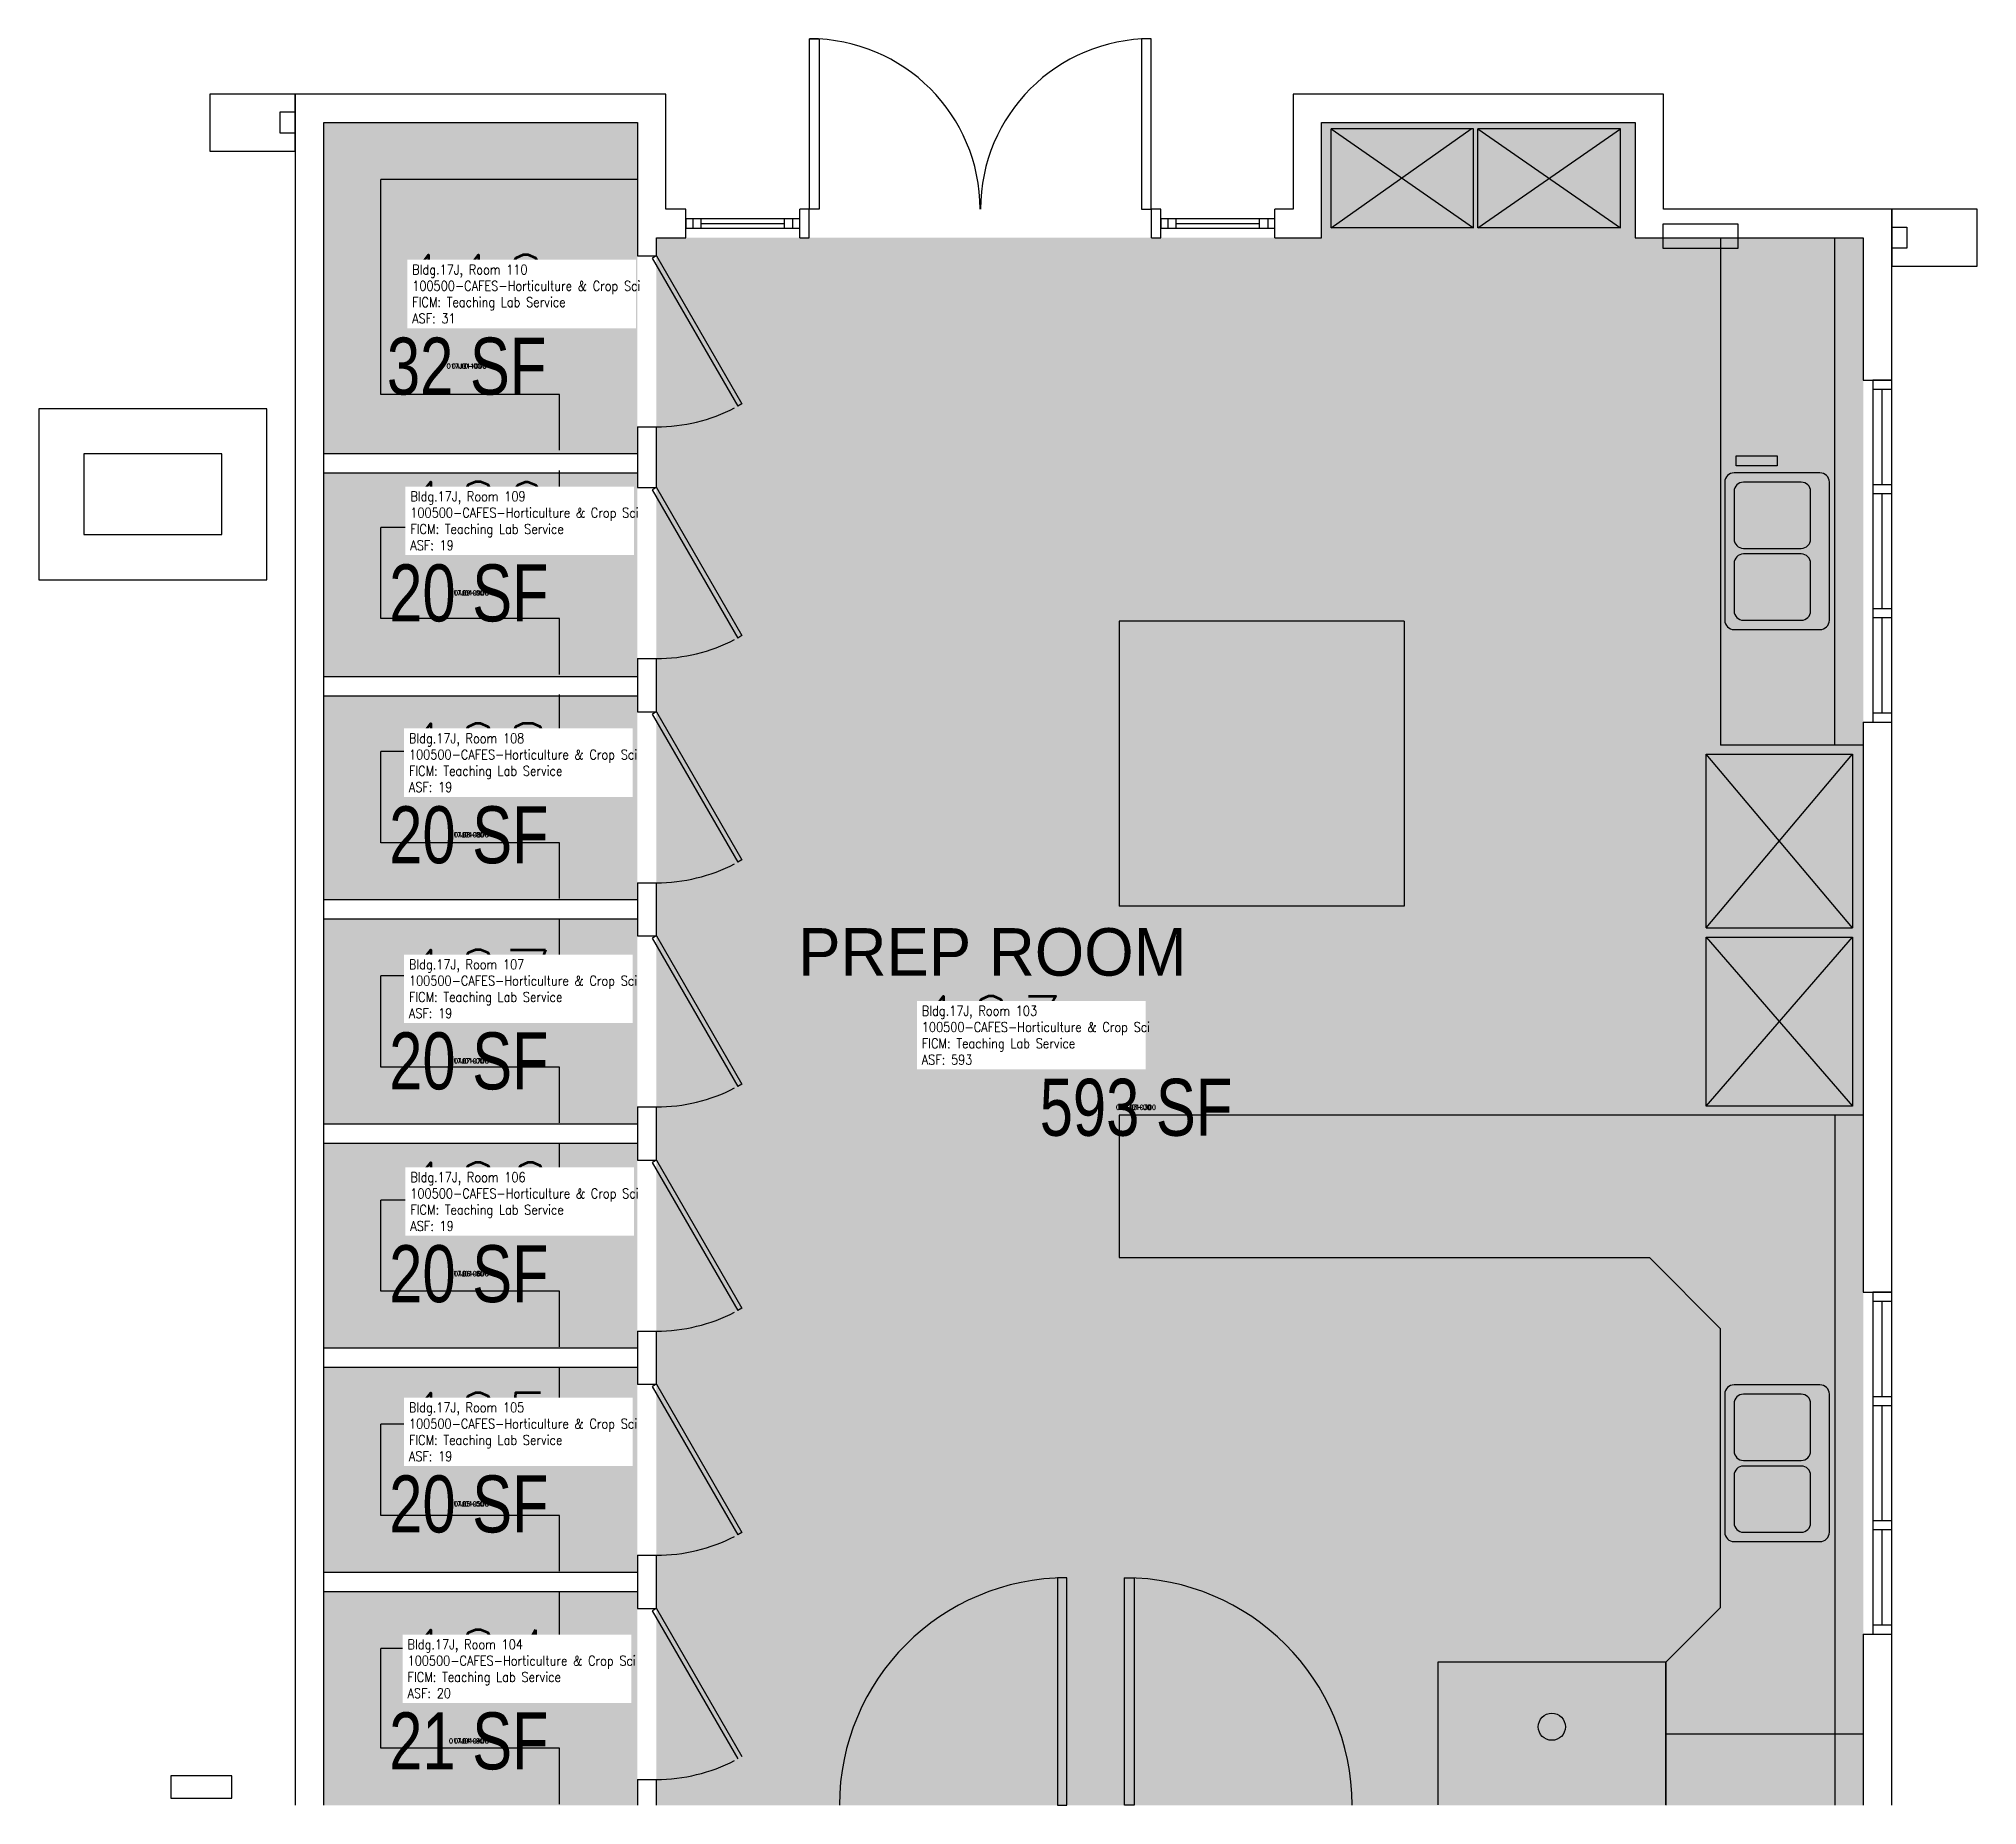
# Model space of a CAD drawing. Header units: inches. Extents: x -216 to 642, y -298 to 996.
# Drawn here: x 89.5 to 497.5, y 624 to 995.9 of the extents above; entities that cross this region are included whole.
import ezdxf
from ezdxf.enums import TextEntityAlignment as Align

# ---------------------------------------------------------------- set-up
doc = ezdxf.new("R2010")
doc.units = ezdxf.units.IN
doc.header["$LTSCALE"] = 50
doc.header["$MEASUREMENT"] = 0
for name, color, linetype in [('A-DOOR', 2, 'CONTINUOUS'), ('A-FLOR', 3, 'CONTINUOUS'), ('A-GLAZ', 1, 'CONTINUOUS'), ('A-GLAZ-SILL', 2, 'CONTINUOUS'), ('A-IDEN-RNUM', 7, 'CONTINUOUS'), ('A-IDEN-SNUM', 4, 'CONTINUOUS'), ('A-IDEN-TEXT', 4, 'CONTINUOUS'), ('A-IDEN-VNUM', 4, 'CONTINUOUS'), ('A-WALL', 5, 'CONTINUOUS'), ('AREA-TEXT', 3, 'CONTINUOUS'), ('Rooms-Category-Color', 7, 'CONTINUOUS'), ('Rooms-College-Color', 7, 'CONTINUOUS'), ('Rooms-Department-Color', 7, 'CONTINUOUS'), ('Rooms-Division-Color', 7, 'CONTINUOUS'), ('Rooms-Information', 7, 'CONTINUOUS')]:
    doc.layers.add(name, color=color, linetype=linetype)
doc.styles.add('AREA', font='arial.ttf', dxfattribs={"width": 0.75, "height": 24})
doc.styles.add('ROOMSNUMBER', font='txt.shx', dxfattribs={"height": 0.03})
doc.styles.add('ROOMVNUMBER', font='simplex.shx', dxfattribs={"width": 0.85})

msp = doc.modelspace()

# ---------------------------------------------------------------- texts
at = {"layer": 'A-IDEN-RNUM', "style": 'ROOMSNUMBER'}
for s, p in [('0110-00', (179.58, 926.97)), ('0109-00', (180.06, 879.22)), ('0108-00', (180.06, 828.3)), ('0107-00', (180.06, 780.7)), ('0103-00', (320.47, 770.93)), ('0106-00', (180.06, 735.9)), ('0105-00', (180.06, 687.43)), ('0104-00', (180.06, 637.55))]:
    msp.add_text(s, height=1, rotation=360, dxfattribs=at).set_placement(p, align=Align.MIDDLE_CENTER)
at = {"layer": 'A-IDEN-SNUM', "style": 'ROOMSNUMBER'}
for s, p in [('017J011000', (179.58, 926.97)), ('017J010900', (180.06, 879.22)), ('017J010800', (180.06, 828.3)), ('017J010700', (180.06, 780.7)), ('017J010300', (320.47, 770.93)), ('017J010600', (180.06, 735.9)), ('017J010500', (180.06, 687.43)), ('017J010400', (180.06, 637.55))]:
    msp.add_text(s, height=1, rotation=360, dxfattribs=at).set_placement(p, align=Align.MIDDLE_CENTER)
at = {"layer": 'A-IDEN-TEXT'}
msp.add_text('PREP ROOM', height=10, rotation=360, dxfattribs=at).set_placement((290.25, 803.64), align=Align.MIDDLE_CENTER)
at = {"layer": 'A-IDEN-VNUM', "style": 'ROOMVNUMBER', "width": 0.85}
for s, p in [('110', (181.53, 943.17)), ('109', (182.01, 895.42)), ('108', (182.01, 844.5)), ('107', (182.01, 796.9)), ('103', (289.96, 787.13)), ('106', (182.01, 752.1)), ('105', (182.01, 703.63)), ('104', (182.01, 653.75))]:
    msp.add_text(s, height=14.4, rotation=360, dxfattribs=at).set_placement(p, align=Align.MIDDLE_CENTER)
at = {"layer": 'AREA-TEXT', "style": 'AREA', "width": 0.75}
for s, p in [('32 SF', (179.58, 926.97)), ('20 SF', (180.06, 879.22)), ('20 SF', (180.06, 828.3)), ('20 SF', (180.06, 780.7)), ('593 SF', (320.47, 770.93)), ('20 SF', (180.06, 735.9)), ('20 SF', (180.06, 687.43)), ('21 SF', (180.06, 637.55))]:
    msp.add_text(s, height=12, dxfattribs=at).set_placement(p, align=Align.MIDDLE_CENTER)

# ---------------------------------------------------------------- hatches: boundary and pattern name
at = {"layer": 'Rooms-Category-Color', "true_color": 0xe3f498}
for points in [[(149.53, 908.5), (215.53, 908.5), (215.53, 978.24), (149.53, 978.24)], [(219.53, 954), (359.53, 954), (359.53, 978.24), (425.53, 978.24), (425.53, 954), (473.53, 954), (473.53, 624), (219.53, 624)], [(215.53, 861.55), (149.53, 861.55), (149.53, 904.5), (215.53, 904.5)], [(149.53, 814.61), (215.53, 814.61), (215.53, 857.55), (149.53, 857.55)], [(215.53, 767.41), (149.53, 767.41), (149.53, 810.61), (215.53, 810.61)], [(149.53, 720.22), (215.53, 720.22), (215.53, 763.41), (149.53, 763.41)], [(215.53, 673.02), (149.53, 673.02), (149.53, 716.22), (215.53, 716.22)], [(149.53, 669.02), (215.53, 669.02), (215.53, 624), (149.53, 624)]]:
    msp.add_hatch(color=61, dxfattribs=at).paths.add_polyline_path(points)
at = {"layer": 'Rooms-College-Color', "true_color": 0xe3c5e1}
for points in [[(149.53, 908.5), (215.53, 908.5), (215.53, 978.24), (149.53, 978.24)], [(219.53, 954), (359.53, 954), (359.53, 978.24), (425.53, 978.24), (425.53, 954), (473.53, 954), (473.53, 624), (219.53, 624)], [(215.53, 861.55), (149.53, 861.55), (149.53, 904.5), (215.53, 904.5)], [(149.53, 814.61), (215.53, 814.61), (215.53, 857.55), (149.53, 857.55)], [(215.53, 767.41), (149.53, 767.41), (149.53, 810.61), (215.53, 810.61)], [(149.53, 720.22), (215.53, 720.22), (215.53, 763.41), (149.53, 763.41)], [(215.53, 673.02), (149.53, 673.02), (149.53, 716.22), (215.53, 716.22)], [(149.53, 669.02), (215.53, 669.02), (215.53, 624), (149.53, 624)]]:
    msp.add_hatch(color=254, dxfattribs=at).paths.add_polyline_path(points)
at = {"layer": 'Rooms-Department-Color', "true_color": 0xe3c5e1}
for points in [[(149.53, 908.5), (215.53, 908.5), (215.53, 978.24), (149.53, 978.24)], [(219.53, 954), (359.53, 954), (359.53, 978.24), (425.53, 978.24), (425.53, 954), (473.53, 954), (473.53, 624), (219.53, 624)], [(215.53, 861.55), (149.53, 861.55), (149.53, 904.5), (215.53, 904.5)], [(149.53, 814.61), (215.53, 814.61), (215.53, 857.55), (149.53, 857.55)], [(215.53, 767.41), (149.53, 767.41), (149.53, 810.61), (215.53, 810.61)], [(149.53, 720.22), (215.53, 720.22), (215.53, 763.41), (149.53, 763.41)], [(215.53, 673.02), (149.53, 673.02), (149.53, 716.22), (215.53, 716.22)], [(149.53, 669.02), (215.53, 669.02), (215.53, 624), (149.53, 624)]]:
    msp.add_hatch(color=254, dxfattribs=at).paths.add_polyline_path(points)
at = {"layer": 'Rooms-Division-Color', "true_color": 0xe3c5e1}
for points in [[(149.53, 908.5), (215.53, 908.5), (215.53, 978.24), (149.53, 978.24)], [(219.53, 954), (359.53, 954), (359.53, 978.24), (425.53, 978.24), (425.53, 954), (473.53, 954), (473.53, 624), (219.53, 624)], [(215.53, 861.55), (149.53, 861.55), (149.53, 904.5), (215.53, 904.5)], [(149.53, 814.61), (215.53, 814.61), (215.53, 857.55), (149.53, 857.55)], [(215.53, 767.41), (149.53, 767.41), (149.53, 810.61), (215.53, 810.61)], [(149.53, 720.22), (215.53, 720.22), (215.53, 763.41), (149.53, 763.41)], [(215.53, 673.02), (149.53, 673.02), (149.53, 716.22), (215.53, 716.22)], [(149.53, 669.02), (215.53, 669.02), (215.53, 624), (149.53, 624)]]:
    msp.add_hatch(color=254, dxfattribs=at).paths.add_polyline_path(points)

# ---------------------------------------------------------------- linework, layer by layer
at = {"layer": 'A-DOOR', "linetype": 'Continuous'}
for p, q in [((219.53, 950.18), (218.67, 949.68)), ((218.67, 949.68), (236.67, 918.5)), ((219.53, 950.18), (237.53, 919)), ((237.53, 919), (236.67, 918.5)), ((219.53, 901.4), (218.67, 900.9)), ((218.67, 900.9), (236.67, 869.72)), ((219.53, 901.4), (237.53, 870.22)), ((237.53, 870.22), (236.67, 869.72)), ((219.53, 854.2), (218.67, 853.7)), ((218.67, 853.7), (236.67, 822.53)), ((219.53, 854.2), (237.53, 823.03)), ((237.53, 823.03), (236.67, 822.53)), ((219.53, 807.01), (218.67, 806.51)), ((218.67, 806.51), (236.67, 775.33)), ((219.53, 807.01), (237.53, 775.83)), ((237.53, 775.83), (236.67, 775.33)), ((219.53, 759.81), (218.67, 759.31)), ((218.67, 759.31), (236.67, 728.14)), ((219.53, 759.81), (237.53, 728.64)), ((237.53, 728.64), (236.67, 728.14)), ((219.53, 712.62), (218.67, 712.12)), ((218.67, 712.12), (236.67, 680.94)), ((219.53, 712.62), (237.53, 681.44)), ((237.53, 681.44), (236.67, 680.94)), ((219.53, 665.43), (218.67, 664.93)), ((219.53, 665.43), (237.53, 634.25)), ((218.67, 664.93), (236.67, 633.75))]:
    msp.add_line(p, q, dxfattribs=at)
for points in [[(251.77, 960), (251.77, 995.87), (253.77, 995.87), (253.77, 960)], [(323.64, 960), (323.64, 995.87), (321.64, 995.87), (321.64, 960)], [(305.94, 624), (305.94, 671.87), (303.94, 671.87), (303.94, 624)], [(318.06, 624), (318.06, 671.87), (320.06, 671.87), (320.06, 624)]]:
    msp.add_lwpolyline(points, close=True, dxfattribs=at)
for centre, radius, start, end in [((251.77, 960), 35.88, 360, 90), ((323.64, 960), 35.88, 90, 180), ((219.53, 950.18), 36, 270, 297.217), ((219.53, 901.4), 36, 270, 297.217), ((219.53, 854.2), 36, 270, 297.217), ((219.53, 807.01), 36, 270, 297.217), ((219.53, 759.81), 36, 270, 297.217), ((219.53, 712.62), 36, 270, 297.217), ((305.94, 624), 47.88, 90, 180), ((318.06, 624), 47.88, 360, 90), ((219.53, 665.43), 36, 270, 297.217)]:
    msp.add_arc(centre, radius, start, end, dxfattribs=at)
at = {"layer": 'A-FLOR'}
for p, q in [((143.53, 984.24), (125.53, 984.24)), ((125.53, 984.24), (125.53, 972.24)), ((143.53, 984.24), (143.53, 978.24)), ((143.53, 972.24), (143.53, 984.24)), ((140.32, 980.47), (143.53, 980.47)), ((140.32, 976.02), (140.32, 980.47)), ((143.53, 980.26), (143.53, 975.8)), ((143.53, 976.02), (140.32, 976.02)), ((361.54, 976.88), (391.54, 956.06)), ((361.54, 956.06), (390.99, 976.88)), ((361.54, 956.06), (361.54, 976.88)), ((391.54, 976.88), (361.54, 976.88)), ((391.54, 956.06), (391.54, 976.88)), ((392.44, 976.88), (422.44, 956.06)), ((392.44, 956.06), (422.44, 976.88)), ((392.44, 956.06), (392.44, 976.88)), ((422.44, 976.88), (392.44, 976.88)), ((422.44, 956.06), (422.44, 976.88)), ((125.53, 972.24), (143.53, 972.24)), ((161.53, 921), (161.53, 966.24)), ((215.53, 966.24), (161.53, 966.24)), ((497.53, 960), (479.53, 960)), ((479.53, 960), (479.53, 948)), ((497.53, 948), (497.53, 960)), ((391.54, 956.06), (361.54, 956.06)), ((422.44, 956.06), (392.44, 956.06)), ((431.42, 956.92), (447.12, 956.92)), ((431.42, 951.69), (431.42, 956.92)), ((447.12, 956.92), (447.12, 951.69)), ((479.53, 951.99), (479.53, 956.44)), ((479.53, 956.23), (482.75, 956.23)), ((482.75, 956.23), (482.75, 951.77)), ((447.12, 951.69), (431.42, 951.69)), ((443.53, 954), (443.53, 847.16)), ((467.53, 847.16), (467.53, 954)), ((482.75, 951.77), (479.53, 951.77)), ((479.53, 948), (497.53, 948)), ((199.13, 921), (161.53, 921)), ((199.13, 909.26), (199.13, 921)), ((89.53, 918), (89.53, 882)), ((137.53, 918), (89.53, 918)), ((137.53, 882), (137.53, 918)), ((128.03, 908.49), (99.04, 908.49)), ((99.04, 908.49), (99.04, 891.51)), ((128.03, 891.51), (128.03, 908.49)), ((446.82, 906), (446.82, 908.04)), ((446.82, 908.04), (455.44, 908.04)), ((455.44, 906), (446.82, 906)), ((455.44, 908.04), (455.44, 906)), ((199.13, 893), (199.13, 905)), ((444.41, 902.53), (444.41, 873.47)), ((464.44, 904.5), (446.37, 904.5)), ((460.5, 902.53), (448.34, 902.53)), ((466.41, 873.47), (466.41, 902.53)), ((446.37, 900.56), (446.37, 890.56)), ((462.47, 890.56), (462.47, 900.56)), ((99.04, 891.51), (128.03, 891.51)), ((161.53, 873.8), (161.53, 893)), ((199.13, 893), (161.53, 893)), ((446.37, 885.44), (446.37, 875.44)), ((448.34, 888.59), (460.5, 888.59)), ((460.5, 887.41), (448.34, 887.41)), ((462.47, 875.44), (462.47, 885.44)), ((89.53, 882), (137.53, 882)), ((199.13, 873.8), (161.53, 873.8)), ((199.13, 862.06), (199.13, 873.8)), ((376.92, 873.28), (316.92, 873.28)), ((316.92, 873.28), (316.92, 813.28)), ((376.92, 873.28), (376.92, 813.28)), ((448.34, 873.47), (460.5, 873.47)), ((446.37, 871.5), (464.44, 871.5)), ((199.13, 845.8), (199.13, 857.8)), ((199.13, 845.8), (161.53, 845.8)), ((161.53, 826.61), (161.53, 845.8)), ((440.47, 808.73), (471.26, 845.26)), ((440.47, 845.26), (471.26, 845.26)), ((471.26, 808.73), (440.47, 845.26)), ((440.47, 808.73), (440.47, 845.26)), ((473.53, 847.16), (443.53, 847.16)), ((471.26, 845.26), (471.26, 808.73)), ((199.13, 826.61), (161.53, 826.61)), ((199.13, 814.87), (199.13, 826.61)), ((376.92, 813.28), (316.92, 813.28)), ((199.13, 798.61), (199.13, 810.61)), ((440.47, 808.73), (471.26, 808.73)), ((440.47, 771.2), (471.26, 806.73)), ((440.47, 806.73), (471.26, 806.73)), ((440.47, 806.73), (471.26, 771.2)), ((440.47, 771.2), (440.47, 806.73)), ((471.26, 806.73), (471.26, 771.2)), ((199.13, 798.61), (161.53, 798.61)), ((161.53, 779.41), (161.53, 798.61)), ((199.13, 779.41), (161.53, 779.41)), ((199.13, 767.67), (199.13, 779.41)), ((471.26, 771.2), (440.47, 771.2)), ((473.53, 769.28), (316.92, 769.28)), ((316.92, 769.28), (316.92, 739.28)), ((467.53, 769.28), (467.53, 624)), ((199.13, 751.41), (199.13, 763.41)), ((199.13, 751.41), (161.53, 751.41)), ((161.53, 732.22), (161.53, 751.41)), ((316.92, 739.28), (428.53, 739.28)), ((443.53, 724.28), (428.53, 739.28)), ((199.13, 732.22), (161.53, 732.22)), ((199.13, 720.48), (199.13, 732.22)), ((443.53, 665.63), (443.53, 724.28)), ((199.13, 704.22), (199.13, 716.22)), ((444.41, 710.53), (444.41, 681.47)), ((464.44, 712.5), (446.37, 712.5)), ((460.5, 710.53), (448.34, 710.53)), ((466.41, 681.47), (466.41, 710.53)), ((446.37, 708.56), (446.37, 698.56)), ((462.47, 698.56), (462.47, 708.56)), ((161.53, 685.02), (161.53, 704.22)), ((199.13, 704.22), (161.53, 704.22)), ((448.34, 696.59), (460.5, 696.59)), ((460.5, 695.41), (448.34, 695.41)), ((446.37, 693.44), (446.37, 683.44)), ((462.47, 683.44), (462.47, 693.44)), ((199.13, 685.02), (161.53, 685.02)), ((199.13, 673.28), (199.13, 685.02)), ((448.34, 681.47), (460.5, 681.47)), ((446.37, 679.5), (464.44, 679.5)), ((199.13, 657.02), (199.13, 668.9)), ((432, 654.1), (443.53, 665.63)), ((161.53, 636), (161.53, 657.02)), ((199.13, 657.02), (161.53, 657.02)), ((384, 654.1), (384, 624.1)), ((432, 654.1), (384, 654.1)), ((432, 624.1), (432, 654.1)), ((432, 651.49), (432, 654.1)), ((432, 654.03), (432, 624)), ((432, 639), (473.53, 639)), ((199.13, 636), (161.53, 636)), ((199.13, 624.26), (199.13, 636)), ((117.32, 630.19), (117.32, 625.49)), ((130.14, 630.19), (117.32, 630.19)), ((130.14, 625.49), (130.14, 630.19)), ((117.32, 625.49), (130.14, 625.49))]:
    msp.add_line(p, q, dxfattribs=at)
msp.add_circle((408, 640.52), 2.85, dxfattribs=at)
for centre, start, end in [((446.37, 902.53), 90, 180), ((448.34, 900.56), 90, 180), ((460.5, 900.56), 360, 90), ((464.44, 902.53), 360, 90), ((448.34, 890.56), 180, 270), ((460.5, 890.56), 270, 360), ((448.34, 885.44), 90, 180), ((460.5, 885.44), 360, 90), ((446.37, 873.47), 180, 270), ((448.34, 875.44), 180, 270), ((460.5, 875.44), 270, 360), ((464.44, 873.47), 270, 360), ((446.37, 710.53), 90, 180), ((448.34, 708.56), 90, 180), ((460.5, 708.56), 360, 90), ((464.44, 710.53), 360, 90), ((448.34, 698.56), 180, 270), ((460.5, 698.56), 270, 360), ((448.34, 693.44), 90, 180), ((460.5, 693.44), 360, 90), ((446.37, 681.47), 180, 270), ((448.34, 683.44), 180, 270), ((460.5, 683.44), 270, 360), ((464.44, 681.47), 270, 360)]:
    msp.add_arc(centre, 1.97, start, end, dxfattribs=at)
at = {"layer": 'A-GLAZ', "linetype": 'Continuous'}
for p, q in [((228.96, 957), (246.46, 957)), ((328.96, 957), (346.46, 957)), ((477.5, 902.03), (477.5, 922.03)), ((477.5, 875.94), (477.5, 900.06)), ((477.5, 853.97), (477.5, 873.97)), ((477.5, 710.03), (477.5, 730.03)), ((477.5, 683.94), (477.5, 708.06)), ((477.5, 661.97), (477.5, 681.97))]:
    msp.add_line(p, q, dxfattribs=at)
at = {"layer": 'A-GLAZ-SILL', "linetype": 'Continuous'}
for p, q in [((249.71, 958), (225.71, 958)), ((225.71, 958), (225.71, 956)), ((225.71, 956), (249.71, 956)), ((227.21, 958), (227.21, 956)), ((228.96, 956), (228.96, 958)), ((246.46, 956), (246.46, 958)), ((248.21, 958), (248.21, 956)), ((249.71, 956), (249.71, 958)), ((349.71, 958), (325.71, 958)), ((325.71, 958), (325.71, 956)), ((325.71, 956), (349.71, 956)), ((327.21, 958), (327.21, 956)), ((328.96, 956), (328.96, 958)), ((346.46, 956), (346.46, 958)), ((348.21, 958), (348.21, 956)), ((349.71, 956), (349.71, 958)), ((479.47, 924), (475.53, 924)), ((475.53, 924), (475.53, 852)), ((479.47, 922.03), (475.53, 922.03)), ((475.53, 902.03), (479.47, 902.03)), ((479.47, 900.06), (475.53, 900.06)), ((475.53, 875.94), (479.47, 875.94)), ((479.47, 873.97), (475.53, 873.97)), ((475.53, 853.97), (479.47, 853.97)), ((475.53, 852), (479.47, 852)), ((479.47, 732), (475.53, 732)), ((475.53, 732), (475.53, 660)), ((479.47, 730.03), (475.53, 730.03)), ((475.53, 710.03), (479.47, 710.03)), ((479.47, 708.06), (475.53, 708.06)), ((475.53, 683.94), (479.47, 683.94)), ((479.47, 681.97), (475.53, 681.97)), ((475.53, 661.97), (479.47, 661.97)), ((475.53, 660), (479.47, 660))]:
    msp.add_line(p, q, dxfattribs=at)
at = {"layer": 'A-GLAZ-SILL'}
for p, q in [((479.53, 852), (479.53, 924)), ((479.53, 660), (479.53, 732))]:
    msp.add_line(p, q, dxfattribs=at)
at = {"layer": 'A-WALL'}
for p, q in [((143.53, 984.24), (143.53, 624)), ((221.53, 984.24), (143.53, 984.24)), ((221.53, 960), (221.53, 984.24)), ((353.53, 984.24), (353.53, 960)), ((431.53, 984.24), (353.53, 984.24)), ((431.53, 960), (431.53, 984.24)), ((149.53, 624), (149.53, 978.24)), ((149.53, 978.24), (215.53, 978.24)), ((215.53, 978.24), (215.53, 960)), ((359.53, 954), (359.53, 978.24)), ((359.53, 978.24), (425.53, 978.24)), ((425.53, 978.24), (425.53, 954)), ((215.53, 960), (215.53, 950.18)), ((225.71, 960), (221.53, 960)), ((225.71, 954), (225.71, 960)), ((251.71, 960), (249.71, 960)), ((249.71, 954), (249.71, 960)), ((251.71, 954), (251.71, 960)), ((325.71, 960), (323.71, 960)), ((323.71, 954), (323.71, 960)), ((325.71, 954), (325.71, 960)), ((353.53, 960), (349.71, 960)), ((349.71, 954), (349.71, 960)), ((479.53, 960), (431.53, 960)), ((479.53, 924), (479.53, 960)), ((219.53, 954), (225.71, 954)), ((219.53, 950.18), (219.53, 954)), ((249.71, 954), (251.71, 954)), ((323.71, 954), (325.71, 954)), ((349.71, 954), (359.53, 954)), ((425.53, 954), (473.53, 954)), ((473.53, 954), (473.53, 924)), ((215.53, 950.18), (219.53, 950.18)), ((473.53, 924), (479.53, 924)), ((215.53, 914.18), (215.53, 901.4)), ((215.53, 914.18), (219.53, 914.18)), ((219.53, 901.4), (219.53, 914.18)), ((215.53, 908.5), (149.53, 908.5)), ((149.53, 904.5), (215.53, 904.5)), ((215.53, 901.4), (219.53, 901.4)), ((215.53, 865.4), (215.53, 854.2)), ((215.53, 865.4), (219.53, 865.4)), ((219.53, 854.2), (219.53, 865.4)), ((215.53, 861.55), (149.53, 861.55)), ((149.53, 857.55), (215.53, 857.55)), ((215.53, 854.2), (219.53, 854.2)), ((473.53, 852), (473.53, 732)), ((473.53, 852), (479.53, 852)), ((479.53, 732), (479.53, 852)), ((215.53, 818.2), (215.53, 807.01)), ((215.53, 818.2), (219.53, 818.2)), ((219.53, 807.01), (219.53, 818.2)), ((215.53, 814.61), (149.53, 814.61)), ((149.53, 810.61), (215.53, 810.61)), ((215.53, 807.01), (219.53, 807.01)), ((215.53, 767.41), (149.53, 767.41)), ((215.53, 771.01), (215.53, 759.81)), ((215.53, 771.01), (219.53, 771.01)), ((219.53, 759.81), (219.53, 771.01)), ((149.53, 763.41), (215.53, 763.41)), ((215.53, 759.81), (219.53, 759.81)), ((473.53, 732), (479.53, 732)), ((215.53, 723.81), (215.53, 712.62)), ((215.53, 723.81), (219.53, 723.81)), ((219.53, 712.62), (219.53, 723.81)), ((215.53, 720.22), (149.53, 720.22)), ((149.53, 716.22), (215.53, 716.22)), ((215.53, 712.62), (219.53, 712.62)), ((215.53, 676.62), (215.53, 665.43)), ((215.53, 676.62), (219.53, 676.62)), ((219.53, 665.43), (219.53, 676.62)), ((215.53, 673.02), (149.53, 673.02)), ((149.53, 669.02), (215.53, 669.02)), ((215.53, 665.43), (219.53, 665.43)), ((473.53, 660), (473.53, 624)), ((473.53, 660), (479.53, 660)), ((479.53, 624), (479.53, 660)), ((215.53, 629.43), (215.53, 624)), ((215.53, 629.43), (219.53, 629.43)), ((219.53, 624), (219.53, 629.43))]:
    msp.add_line(p, q, dxfattribs=at)

msp.set_redraw_order([(e.dxf.handle, doc.entitydb.next_handle()) for e in msp.query("TEXT MTEXT ATTDEF DIMENSION ARC_DIMENSION")])  # texts and dimensions are drawn at this point

# ---------------------------------------------------------------- next in the draw order: texts
at = {"layer": 'Rooms-Information', "char_height": 2.0571, "width": 46.08, "attachment_point": 7, "rotation": 360, "style": 'ROOMVNUMBER', "bg_fill": 3, "box_fill_scale": 1.5, "bg_fill_color": 256, "bg_fill_true_color": 13158600, "bg_fill_transparency": 0}
for s, insert in [('Bldg.17J, Room 110^M^J100500-CAFES-Horticulture & Crop Sci^M^JFICM: Teaching Lab Service^M^JASF: 31', (168.13, 935.97)), ('Bldg.17J, Room 109^M^J100500-CAFES-Horticulture & Crop Sci^M^JFICM: Teaching Lab Service^M^JASF: 19', (167.73, 888.22)), ('Bldg.17J, Room 108^M^J100500-CAFES-Horticulture & Crop Sci^M^JFICM: Teaching Lab Service^M^JASF: 19', (167.44, 837.3)), ('Bldg.17J, Room 107^M^J100500-CAFES-Horticulture & Crop Sci^M^JFICM: Teaching Lab Service^M^JASF: 19', (167.44, 789.7)), ('Bldg.17J, Room 103^M^J100500-CAFES-Horticulture & Crop Sci^M^JFICM: Teaching Lab Service^M^JASF: 593', (275.39, 779.93)), ('Bldg.17J, Room 106^M^J100500-CAFES-Horticulture & Crop Sci^M^JFICM: Teaching Lab Service^M^JASF: 19', (167.73, 744.9)), ('Bldg.17J, Room 105^M^J100500-CAFES-Horticulture & Crop Sci^M^JFICM: Teaching Lab Service^M^JASF: 19', (167.44, 696.43)), ('Bldg.17J, Room 104^M^J100500-CAFES-Horticulture & Crop Sci^M^JFICM: Teaching Lab Service^M^JASF: 20', (167.15, 646.55))]:
    msp.add_mtext(s, dxfattribs=dict(at, insert=insert))

doc.saveas('drawing.dxf')
